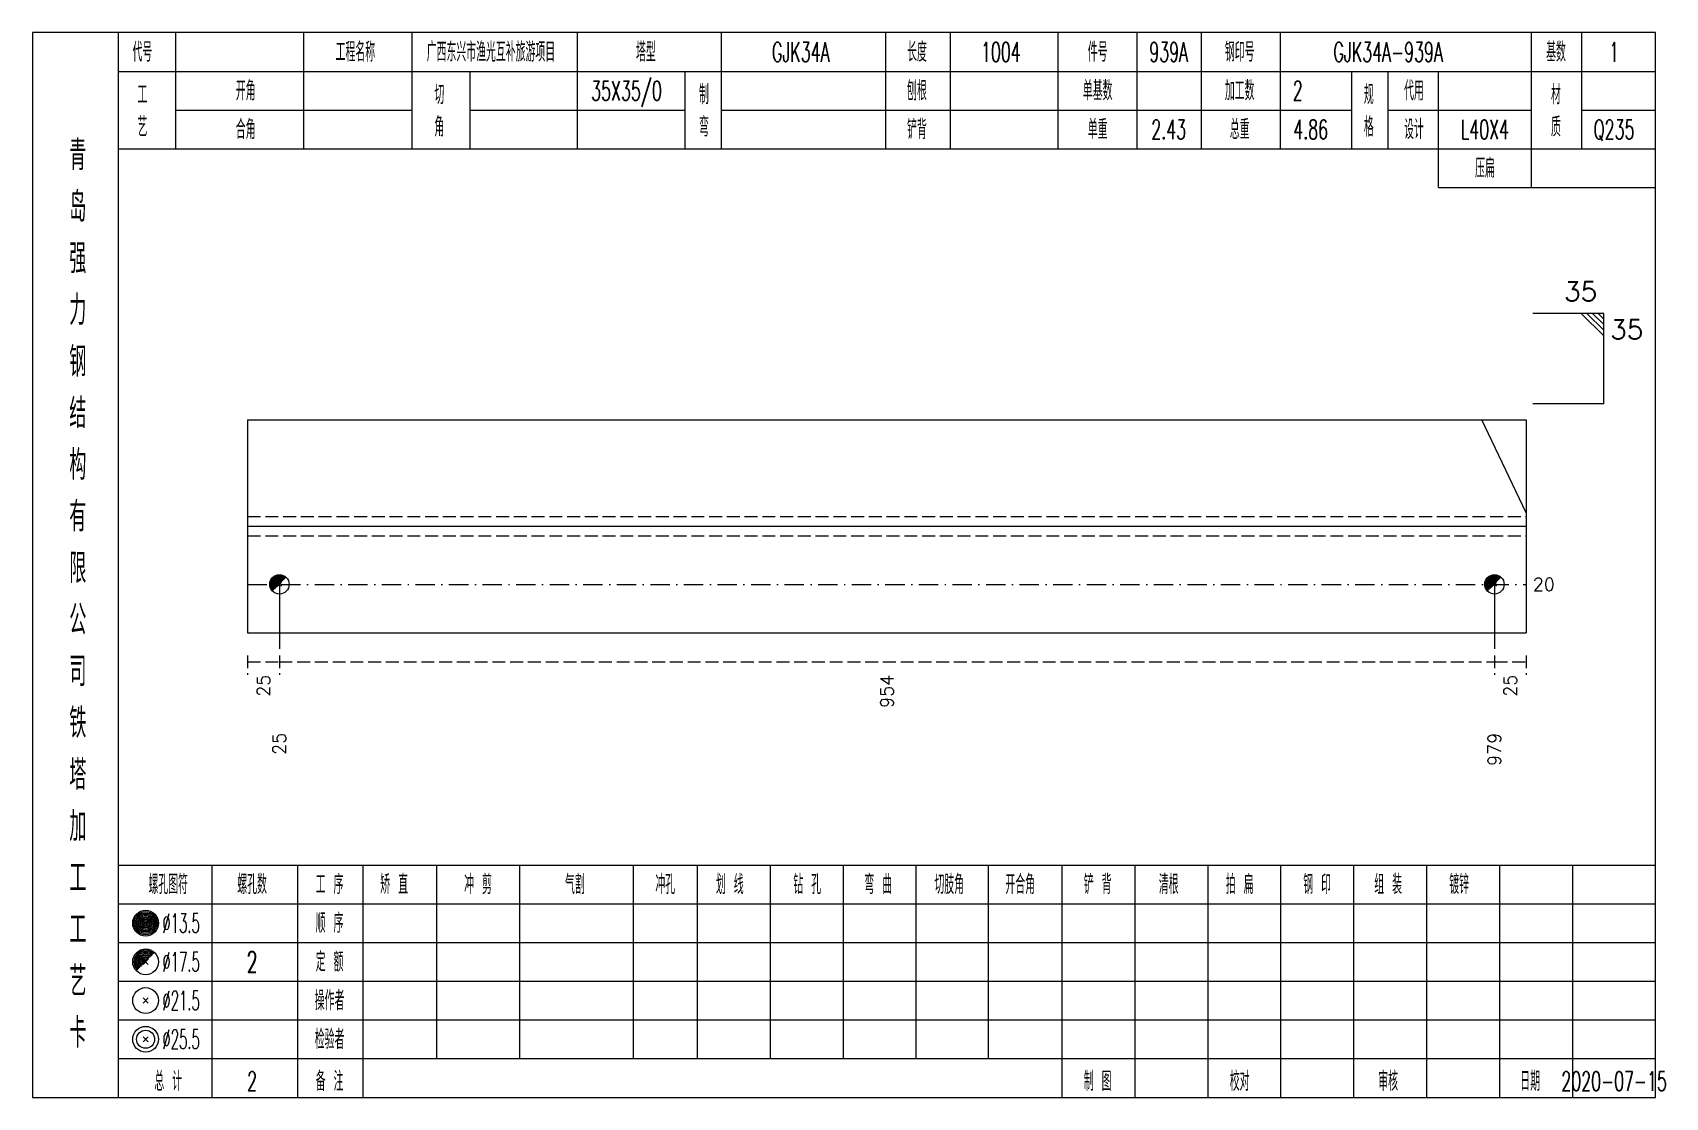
# Model space of a CAD drawing. Extents: x 0 to 2606, y -377 to 6479.
# Drawn here: x 2091.2 to 2344.1, y 2100 to 2265 of the extents above; entities that cross this region are included whole.
import ezdxf
from ezdxf.enums import TextEntityAlignment as Align

# ---------------------------------------------------------------- set-up
doc = ezdxf.new("R2010")
doc.units = 0
doc.header["$MEASUREMENT"] = 0
doc.linetypes.add('一点画线', pattern=[5.2, 3, -1, 0.2, -1])
doc.linetypes.add('虚线', pattern=[2.75, 2, -0.75])
doc.layers.get('0').update_dxf_attribs({"linetype": 'CONTINUOUS', "lineweight": 25})
doc.layers.add('1', color=7, linetype='CONTINUOUS', lineweight=25)
doc.layers.add('4', color=7, linetype='CONTINUOUS', lineweight=25)
doc.styles.get("Standard").update_dxf_attribs({"font": 'simplex.shx', "width": 0.7, "height": 3, "bigfont": 'gbhzfs.shx'})

msp = doc.modelspace()

# ---------------------------------------------------------------- texts
at = {"color": 7, "linetype": 'Continuous', "lineweight": 13}
msp.add_text('35', height=3, dxfattribs=at).set_placement((2333.6, 2222.5), align=Align.BOTTOM_RIGHT)
msp.add_text('35', height=3, dxfattribs=at).set_placement((2335.6, 2220.5), align=Align.TOP_LEFT)
msp.add_text('20', height=2, dxfattribs=at).set_placement((2323.6, 2179.5), align=Align.MIDDLE_LEFT)
at = {"color": 8, "linetype": 'Continuous', "lineweight": 9}
for s, p in [('25', (2126.97, 2165.5)), ('954', (2223.55, 2165.5)), ('25', (2320.13, 2165.5))]:
    msp.add_text(s, height=2, rotation=90, dxfattribs=at).set_placement(p, align=Align.MIDDLE_RIGHT)
at = {"layer": '1', "color": 7, "linetype": 'Continuous', "lineweight": 13}
for s, p in [('25', (2129.43, 2156.5)), ('979', (2317.67, 2156.5))]:
    msp.add_text(s, height=2, rotation=90, dxfattribs=at).set_placement(p, align=Align.MIDDLE_RIGHT)
at = {"layer": '4', "color": 1, "linetype": 'Continuous', "lineweight": 13}
for s, height, width, p in [('代号', 3, 0.6, (2108.2, 2262)), ('工程名称', 3, 0.6, (2141.2, 2262)), ('广西东兴市渔光互补旅游项目', 3, 0.6, (2162.2, 2262)), ('塔型', 3, 0.6, (2186.2, 2262)), ('GJK34A', 3, 0.6, (2210.2, 2262)), ('长度', 3, 0.6, (2228.2, 2262)), ('1004', 3, 0.6, (2241.2, 2262)), ('件号', 3, 0.6, (2256.2, 2262)), ('939A', 3, 0.6, (2267.2, 2262)), ('钢印号', 3, 0.6, (2278.2, 2262)), ('GJK34A-939A', 3, 0.6, (2301.2, 2262)), ('基数', 3, 0.6, (2327.2, 2262)), ('1', 3, 0.6, (2336.2, 2262)), ('工', 3, 0.6, (2108.2, 2255.4)), ('开角', 3, 0.6, (2124.2, 2256)), ('切', 3, 0.6, (2154.2, 2255.4)), ('35X35/0', 3, 0.6, (2183.2, 2256)), ('制', 3, 0.6, (2195.2, 2255.4)), ('刨根', 3, 0.6, (2228.2, 2256)), ('单基数', 3, 0.6, (2256.2, 2256)), ('加工数', 3, 0.6, (2278.2, 2256)), ('2', 3, 0.6, (2287.2, 2256)), ('规', 3, 0.6, (2298.2, 2255.4)), ('代用', 3, 0.6, (2305.2, 2256)), ('材', 3, 0.6, (2327.2, 2255.4)), ('艺', 3, 0.6, (2108.2, 2250.4)), ('合角', 3, 0.6, (2124.2, 2250)), ('角', 3, 0.6, (2154.2, 2250.4)), ('弯', 3, 0.6, (2195.2, 2250.4)), ('铲背', 3, 0.6, (2228.2, 2250)), ('单重', 3, 0.6, (2256.2, 2250)), ('2.43', 3, 0.6, (2267.2, 2250)), ('总重', 3, 0.6, (2278.2, 2250)), ('4.86', 3, 0.6, (2289.2, 2250)), ('格', 3, 0.6, (2298.2, 2250.4)), ('设计', 3, 0.6, (2305.2, 2250)), ('L40X4', 3, 0.6, (2316.2, 2250)), ('质', 3, 0.6, (2327.2, 2250.4)), ('Q235', 3, 0.6, (2336.2, 2250)), ('青', 4.6, 0.8, (2098.2, 2246)), ('压扁', 3, 0.6, (2316.2, 2244)), ('岛', 4.6, 0.8, (2098.2, 2238)), ('强', 4.6, 0.8, (2098.2, 2230)), ('力', 4.6, 0.8, (2098.2, 2222)), ('钢', 4.6, 0.8, (2098.2, 2214)), ('结', 4.6, 0.8, (2098.2, 2206)), ('构', 4.6, 0.8, (2098.2, 2198)), ('有', 4.6, 0.8, (2098.2, 2190)), ('限', 4.6, 0.8, (2098.2, 2182)), ('公', 4.6, 0.8, (2098.2, 2174)), ('司', 4.6, 0.8, (2098.2, 2166)), ('铁', 4.6, 0.8, (2098.2, 2158)), ('塔', 4.6, 0.8, (2098.2, 2150)), ('加', 4.6, 0.8, (2098.2, 2142)), ('工', 4.6, 0.8, (2098.2, 2134)), ('螺孔图符', 3, 0.6, (2112.2, 2133)), ('螺孔数', 3, 0.6, (2125.2, 2133)), ('工 序', 3, 0.6, (2137.2, 2133)), ('矫 直', 3, 0.6, (2147.2, 2133)), ('冲 剪', 3, 0.6, (2160.2, 2133)), ('气割', 3, 0.6, (2175.2, 2133)), ('冲孔', 3, 0.6, (2189.2, 2133)), ('划 线', 3, 0.6, (2199.2, 2133)), ('钻 孔', 3, 0.6, (2211.2, 2133)), ('弯 曲', 3, 0.6, (2222.2, 2133)), ('切肢角', 3, 0.6, (2233.2, 2133)), ('开合角', 3, 0.6, (2244.2, 2133)), ('铲 背', 3, 0.6, (2256.2, 2133)), ('清根', 3, 0.6, (2267.2, 2133)), ('拍 扁', 3, 0.6, (2278.2, 2133)), ('钢 印', 3, 0.6, (2290.2, 2133)), ('组 装', 3, 0.6, (2301.2, 2133)), ('镀锌', 3, 0.6, (2312.2, 2133)), ('工', 4.6, 0.8, (2098.2, 2126)), ('%%C13.5', 3, 0.5, (2114.2, 2127)), ('顺 序', 3, 0.6, (2137.2, 2127)), ('%%C17.5', 3, 0.5, (2114.2, 2121)), ('2', 3.2, 0.6, (2125.2, 2121)), ('定 额', 3, 0.6, (2137.2, 2121)), ('艺', 4.6, 0.8, (2098.2, 2118)), ('%%C21.5', 3, 0.5, (2114.2, 2115)), ('操作者', 3, 0.6, (2137.2, 2115)), ('卡', 4.6, 0.8, (2098.2, 2110)), ('%%C25.5', 3, 0.5, (2114.2, 2109)), ('检验者', 3, 0.6, (2137.2, 2109)), ('总 计', 3, 0.6, (2112.2, 2102.5)), ('2', 3, 0.6, (2125.2, 2102.5)), ('备 注', 3, 0.6, (2137.2, 2102.5)), ('制 图', 3, 0.6, (2256.2, 2102.5)), ('校对', 3, 0.6, (2278.2, 2102.5)), ('审核', 3, 0.6, (2301.2, 2102.5)), ('日期', 3, 0.6, (2323.2, 2102.5)), ('2020-07-15', 3, 0.6, (2336.2, 2102.5))]:
    msp.add_text(s, height=height, dxfattribs=dict(at, width=width)).set_placement(p, align=Align.MIDDLE_CENTER)

# ---------------------------------------------------------------- linework, layer by layer
at = {"color": 7, "linetype": 'Continuous', "lineweight": 13}
for p, q in [((2334.6, 2221.5), (2323.6, 2221.5)), ((2331.1, 2221.5), (2334.6, 2218)), ((2331.98, 2221.5), (2334.6, 2218.88)), ((2332.85, 2221.5), (2334.6, 2219.75)), ((2333.73, 2221.5), (2334.6, 2220.62)), ((2334.6, 2207.5), (2334.6, 2221.5)), ((2334.6, 2207.5), (2323.6, 2207.5)), ((2322.6, 2190.56), (2315.69, 2205)), ((2129.43, 2179.5), (2129.43, 2169.5)), ((2317.67, 2179.5), (2317.67, 2169.5))]:
    msp.add_line(p, q, dxfattribs=at)
at = {"color": 7, "linetype": 'Continuous', "lineweight": 18}
for p, q in [((2124.5, 2205), (2124.5, 2172)), ((2124.5, 2205), (2322.6, 2205)), ((2322.6, 2205), (2322.6, 2172)), ((2124.5, 2188.5), (2322.6, 2188.5))]:
    msp.add_line(p, q, dxfattribs=at)
at = {"color": 1, "linetype": '虚线', "lineweight": 18}
for p, q in [((2124.5, 2190), (2322.6, 2190)), ((2124.5, 2187), (2322.6, 2187))]:
    msp.add_line(p, q, dxfattribs=at)
at = {"color": 3, "linetype": '一点画线', "lineweight": 13}
msp.add_line((2124.5, 2179.5), (2322.6, 2179.5), dxfattribs=at)
at = {"color": 8, "linetype": '虚线', "lineweight": 9}
for p, q in [((2124.5, 2168.5), (2124.5, 2165.5)), ((2129.43, 2168.5), (2129.43, 2165.5)), ((2129.43, 2168.5), (2129.43, 2165.5)), ((2317.67, 2168.5), (2317.67, 2165.5)), ((2317.67, 2168.5), (2317.67, 2165.5)), ((2322.6, 2168.5), (2322.6, 2165.5)), ((2124.5, 2167.5), (2129.43, 2167.5)), ((2129.43, 2167.5), (2317.67, 2167.5)), ((2317.67, 2167.5), (2322.6, 2167.5))]:
    msp.add_line(p, q, dxfattribs=at)
at = {"layer": '1', "color": 7, "linetype": 'Continuous', "lineweight": 0}
for p, q in [((2129.13, 2179.2), (2129.73, 2179.8)), ((2129.13, 2179.8), (2129.73, 2179.2)), ((2317.37, 2179.2), (2317.97, 2179.8)), ((2317.37, 2179.8), (2317.97, 2179.2))]:
    msp.add_line(p, q, dxfattribs=at)
at = {"layer": '1', "color": 7, "linetype": 'Continuous', "lineweight": 18}
msp.add_line((2124.5, 2172), (2322.6, 2172), dxfattribs=at)
at = {"layer": '1', "color": 7, "linetype": 'Continuous', "lineweight": 13}
for centre in [(2129.43, 2179.5), (2317.67, 2179.5)]:
    msp.add_circle(centre, 1.5, dxfattribs=at)
for centre, radius in [((2129.43, 2179.5), 1.35), ((2129.43, 2179.5), 1.2), ((2129.43, 2179.5), 1.05), ((2129.43, 2179.5), 0.9), ((2317.67, 2179.5), 1.35), ((2317.67, 2179.5), 1.2), ((2317.67, 2179.5), 1.05), ((2317.67, 2179.5), 0.9), ((2129.43, 2179.5), 0.75), ((2129.43, 2179.5), 0.6), ((2129.43, 2179.5), 0.45), ((2129.43, 2179.5), 0.3), ((2129.43, 2179.5), 0.15), ((2317.67, 2179.5), 0.75), ((2317.67, 2179.5), 0.6), ((2317.67, 2179.5), 0.45), ((2317.67, 2179.5), 0.3), ((2317.67, 2179.5), 0.15)]:
    msp.add_arc(centre, radius, 45, 225, dxfattribs=at)
at = {"layer": '4', "color": 1, "linetype": 'Continuous', "lineweight": 18}
for p, q in [((2104.5, 2100), (2104.5, 2265)), ((2113.4, 2247), (2113.4, 2265)), ((2133.2, 2247), (2133.2, 2265)), ((2150, 2247), (2150, 2265)), ((2175.6, 2247), (2175.6, 2265)), ((2197.9, 2247), (2197.9, 2265)), ((2223.4, 2247), (2223.4, 2265)), ((2233.4, 2247), (2233.4, 2265)), ((2250.1, 2247), (2250.1, 2265)), ((2262.3, 2247), (2262.3, 2265)), ((2272.3, 2247), (2272.3, 2265)), ((2284.5, 2247), (2284.5, 2265)), ((2323.4, 2241), (2323.4, 2265)), ((2331.2, 2247), (2331.2, 2265)), ((2104.5, 2259), (2342.6, 2259)), ((2159, 2247), (2159, 2259)), ((2192.3, 2247), (2192.3, 2259)), ((2295.6, 2247), (2295.6, 2259)), ((2301.2, 2247), (2301.2, 2259)), ((2309, 2241), (2309, 2259)), ((2113.4, 2253), (2150, 2253)), ((2159, 2253), (2192.3, 2253)), ((2197.9, 2253), (2295.6, 2253)), ((2301.2, 2253), (2323.4, 2253)), ((2331.2, 2253), (2342.6, 2253)), ((2104.5, 2247), (2342.6, 2247)), ((2309, 2241), (2342.6, 2241)), ((2104.5, 2136), (2342.6, 2136)), ((2119, 2100), (2119, 2136)), ((2132.3, 2100), (2132.3, 2136)), ((2142.4, 2100), (2142.4, 2136)), ((2153.8, 2106), (2153.8, 2136)), ((2166.7, 2106), (2166.7, 2136)), ((2184.3, 2106), (2184.3, 2136)), ((2194.2, 2106), (2194.2, 2136)), ((2205.5, 2106), (2205.5, 2136)), ((2216.8, 2106), (2216.8, 2136)), ((2228.1, 2106), (2228.1, 2136)), ((2239.3, 2106), (2239.3, 2136)), ((2250.7, 2106), (2250.7, 2136)), ((2262, 2106), (2262, 2136)), ((2273.3, 2106), (2273.3, 2136)), ((2284.6, 2106), (2284.6, 2136)), ((2295.9, 2106), (2295.9, 2136)), ((2307.2, 2106), (2307.2, 2136)), ((2318.5, 2106), (2318.5, 2136)), ((2329.8, 2106), (2329.8, 2136)), ((2104.5, 2130), (2342.6, 2130)), ((2104.5, 2124), (2342.6, 2124)), ((2104.5, 2118), (2342.6, 2118)), ((2104.5, 2112), (2342.6, 2112)), ((2104.5, 2106), (2342.6, 2106)), ((2250.7, 2100), (2250.7, 2106)), ((2262, 2100), (2262, 2106)), ((2273.3, 2100), (2273.3, 2106)), ((2284.6, 2100), (2284.6, 2106)), ((2295.9, 2100), (2295.9, 2106)), ((2307.2, 2100), (2307.2, 2106)), ((2318.5, 2100), (2318.5, 2106)), ((2329.8, 2100), (2329.8, 2106))]:
    msp.add_line(p, q, dxfattribs=at)
at = {"layer": '4', "color": 7, "linetype": 'Continuous', "lineweight": 13}
for p, q in [((2108.5, 2126.8), (2108.9, 2127.2)), ((2108.9, 2126.8), (2108.5, 2127.2)), ((2108.3, 2114.6), (2109.1, 2115.4)), ((2109.1, 2114.6), (2108.3, 2115.4)), ((2108.3, 2108.6), (2109.1, 2109.4)), ((2109.1, 2108.6), (2108.3, 2109.4))]:
    msp.add_line(p, q, dxfattribs=at)
at = {"layer": '4', "color": 7, "linetype": 'Continuous', "lineweight": 0}
for p, q in [((2108.3, 2120.6), (2109.1, 2121.4)), ((2108.3, 2121.4), (2109.1, 2120.6))]:
    msp.add_line(p, q, dxfattribs=at)
at = {"layer": '4', "color": 1, "linetype": 'Continuous', "lineweight": 18}
msp.add_lwpolyline([(2091.2, 2265), (2091.2, 2100), (2342.6, 2100), (2342.6, 2265)], close=True, dxfattribs=at)
at = {"layer": '4', "color": 7, "linetype": 'Continuous', "lineweight": 13}
for centre, radius in [((2108.7, 2127), 2), ((2108.7, 2127), 1.8), ((2108.7, 2127), 1.6), ((2108.7, 2127), 1.4), ((2108.7, 2127), 1.2), ((2108.7, 2127), 1), ((2108.7, 2127), 0.8), ((2108.7, 2127), 0.6), ((2108.7, 2127), 0.4), ((2108.7, 2127), 0.2), ((2108.7, 2121), 2), ((2108.7, 2115), 2), ((2108.7, 2109), 2), ((2108.7, 2109), 1.4)]:
    msp.add_circle(centre, radius, dxfattribs=at)
for radius in [1.8, 1.6, 1.4, 1.2, 1, 0.8, 0.6, 0.4, 0.2]:
    msp.add_arc((2108.7, 2121), radius, 45, 225, dxfattribs=at)

msp.set_redraw_order([(e.dxf.handle, doc.entitydb.next_handle()) for e in msp.query("TEXT MTEXT ATTDEF DIMENSION ARC_DIMENSION")])  # texts and dimensions are drawn at this point

doc.saveas('drawing.dxf')
